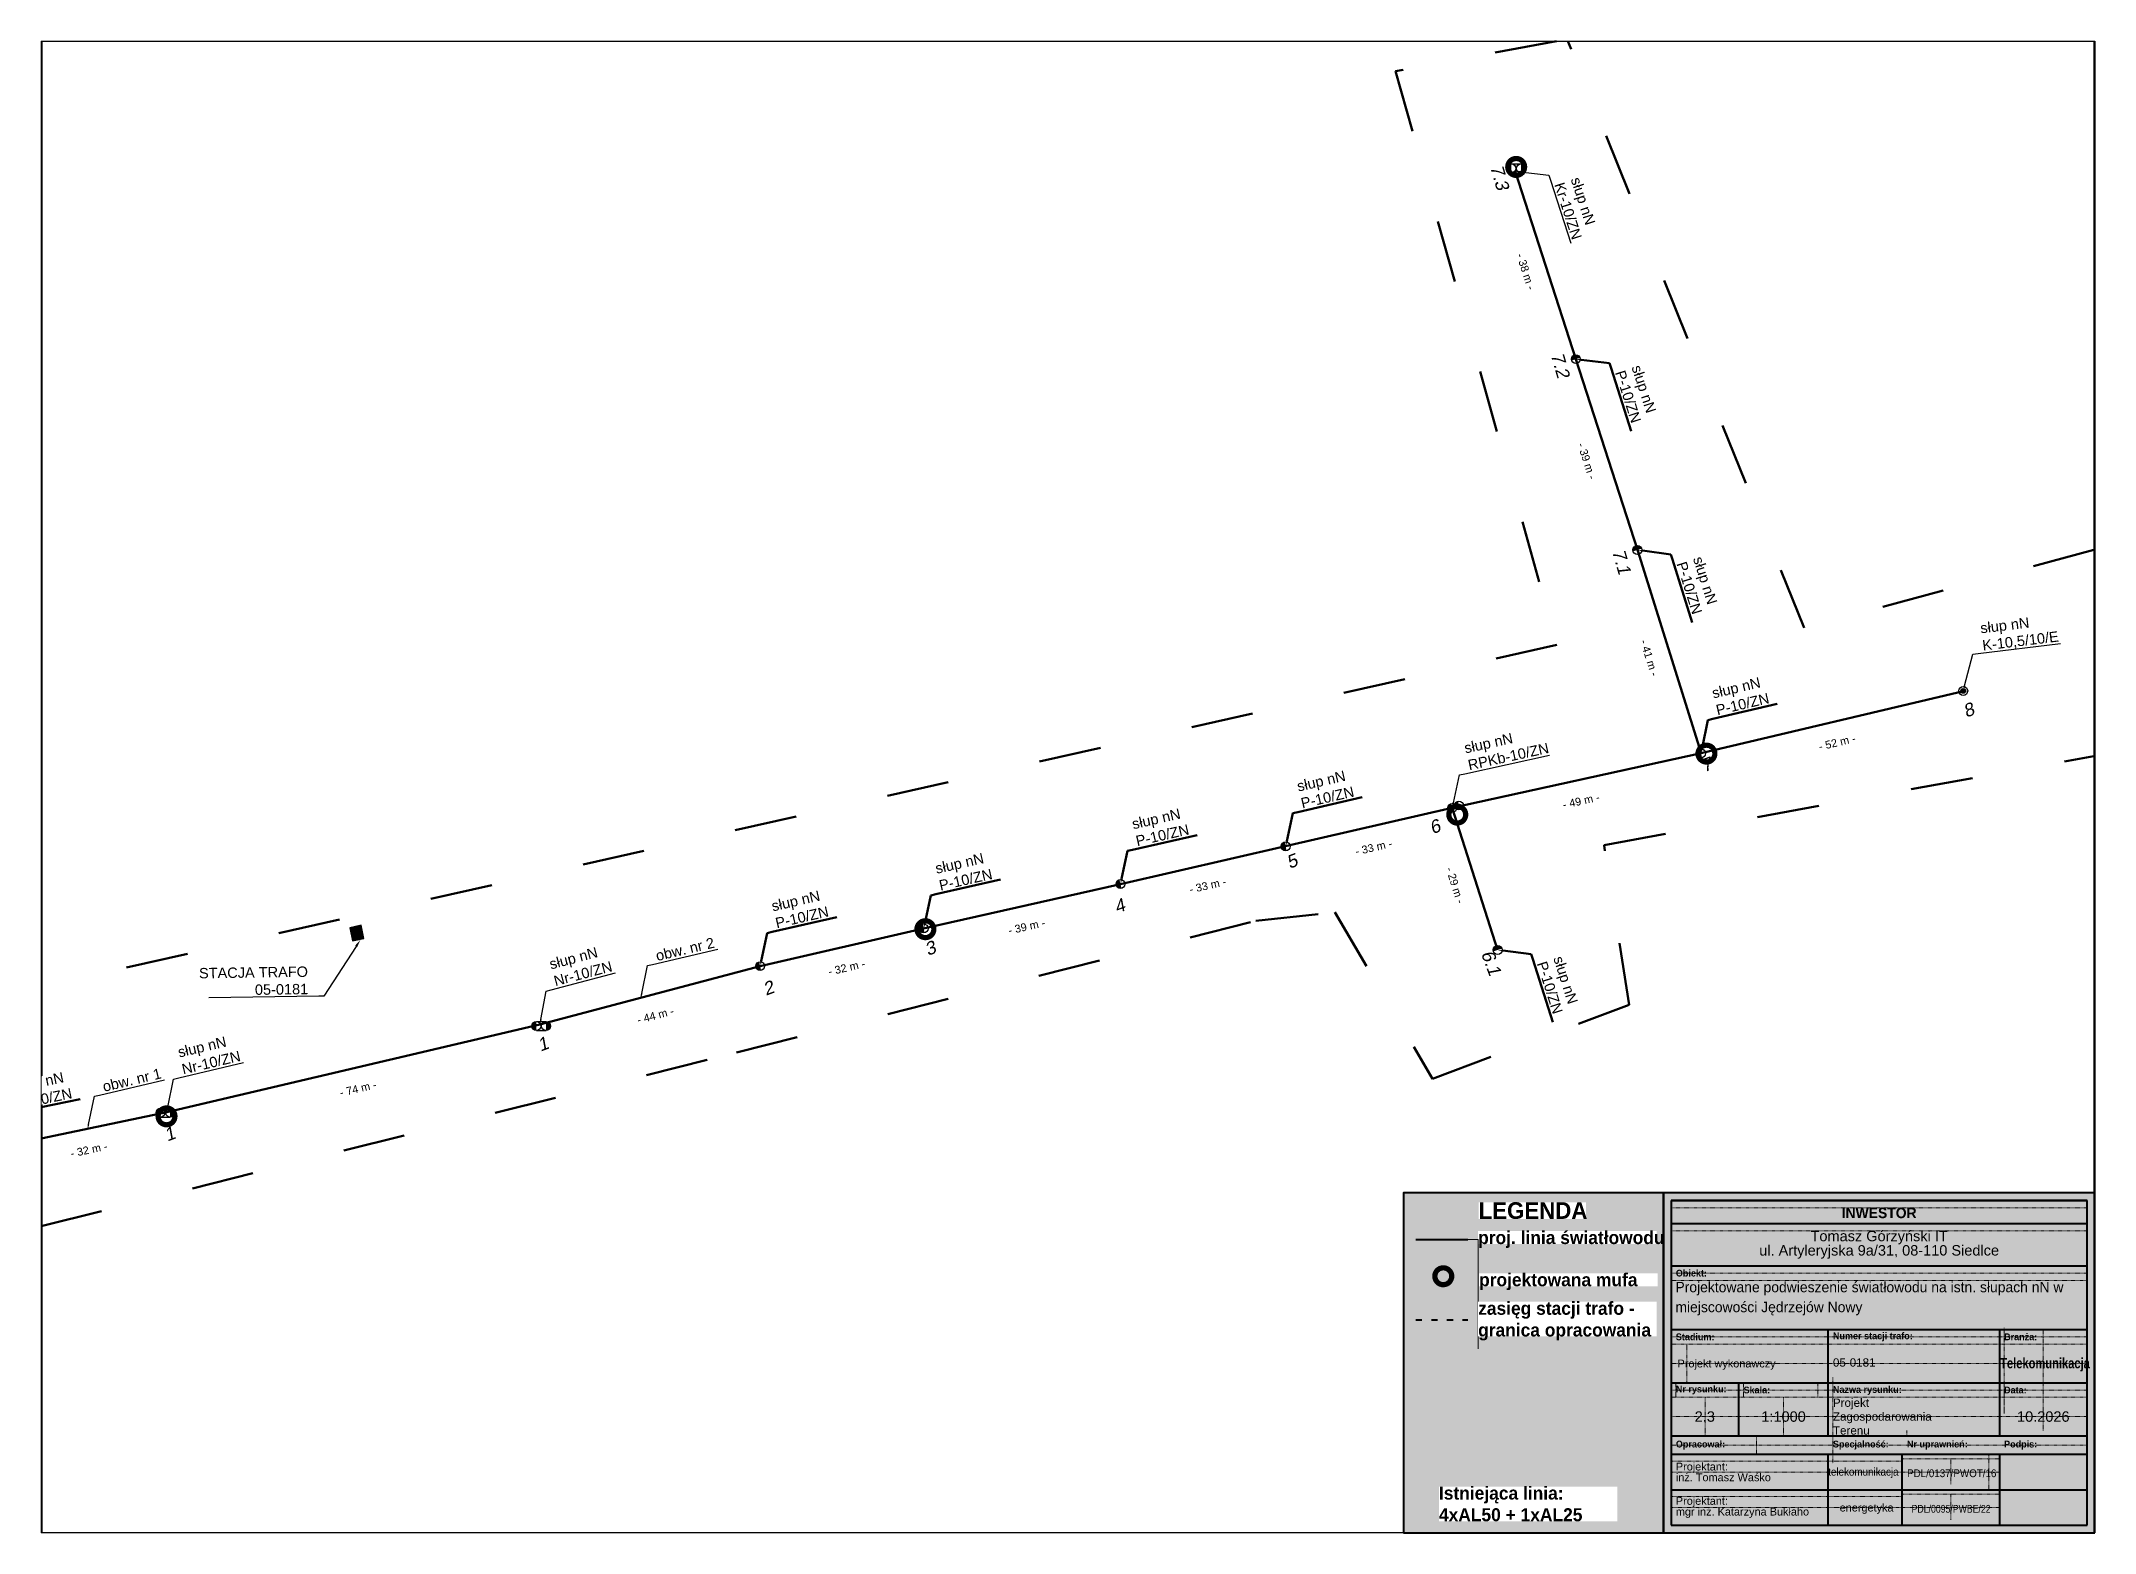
# Paper-space layout '181-3' of a CAD drawing. Header units: metres, sheet in millimetres. Extents: x 0 to 395, y 0 to 287.
# The model-space entities are those that its viewports show. They can reach past a viewport. Long polylines and large blocks are cut down to what shows.
import ezdxf
from ezdxf import colors
from ezdxf.entities.mleader import LeaderData, LeaderLine
from ezdxf.math import Vec2, Vec3

# ---------------------------------------------------------------- set-up
doc = ezdxf.new("R2010")
doc.units = ezdxf.units.M
for name, pattern in [('ACAD_ISO03W100', [30, 12, -18]), ('DGN Style 2', [0.005224, 0.003135, -0.00209]), ('GCAD_ISO03W100', [30, 12, -18])]:
    doc.linetypes.add(name, pattern=pattern)
for name, color, linetype, lineweight in [('!TELE', 30, 'SCARPLINE1A', 50), ('!trafo_05-0181', 6, 'GCAD_ISO03W100', 50), ('@Tabelka', 7, 'Continuous', 13), ('_MM LINIA Sn', 40, 'Continuous', 30), ('_mm zasięg trafo', 6, 'ACAD_ISO03W100', 35), ('_numery slupow etap 4 cz. 2', 7, 'Continuous', 40), ('_światłowód', 30, 'Continuous', 50)]:
    doc.layers.add(name, color=color, linetype=linetype, lineweight=lineweight)
for name, color, linetype in [('!wymiary', 7, 'Continuous'), ('_MM mufy', 3, 'Continuous'), ('_MM opisy', 7, 'Continuous'), ('_MM slupy', 5, 'Continuous'), ('_mm trafo', 3, 'Continuous')]:
    doc.layers.add(name, color=color, linetype=linetype)
doc.layers.add('@KonstrTabelki', color=253, linetype='DGN Style 2', lineweight=0, plot=False)
doc.layers.add('_arkusze model', color=7, linetype='Continuous', lineweight=50, plot=False)
doc.styles.add('LEGENDA', font='arial.ttf')
doc.styles.get("Standard").update_dxf_attribs({"font": 'ARIAL.TTF'})
doc.linetypes.add('SCARPLINE1A', pattern='A,2,[150,AAA.SHX,S=1,R=0,X=0,Y=0],1e-11', length=2)
doc.dimstyles.new('opis linie', dxfattribs={"dimtxt": 1.5, "dimasz": 0.18, "dimexe": 0.18, "dimexo": 0.0625, "dimgap": 2.5, "dimtad": 4, "dimdec": 0, "dimzin": 0, "dimdsep": 46, "dimtxsty": 'Standard', "dimcen": 0.09, "dimse1": 1, "dimse2": 1, "dimsd1": 1, "dimsd2": 1, "dimclrt": 256, "dimadec": 0, "dimazin": 0, "dimtfac": 1, "dimtdec": 0, "dimtofl": 0, "dimtmove": 0, "dimatfit": 3, "dimfxl": 1, "dimtfill": 1, "dimtolj": 1, "dimtzin": 0, "dimarcsym": 0})

psp = doc.layouts.new('181-3')

# ---------------------------------------------------------------- texts
at = {"color": 18, "true_color": 0x000000, "insert": (314.32, 48.27), "char_height": 2, "width": 76.9558, "attachment_point": 1, "line_spacing_factor": 0.825, "style": 'LEGENDA'}
psp.add_mtext('\\pxsm1.15,ql;{\\fLato Light|b0|i0|c238|p34;\\C256;Projektowane podwieszenie światłowodu na istn. słupach nN w miejscowości Jędrzejów Nowy}', dxfattribs=at)
at = {"color": 1, "char_height": 1.6, "width": 26.3577, "attachment_point": 4, "style": 'LEGENDA'}
for s, insert in [('{\\C18;\\c0;05-0181}', (344.61, 32.76, 1)), ('{\\C18;\\c0;Projekt Zagospodarowania Terenu}', (344.61, 22.36, 1))]:
    psp.add_mtext(s, dxfattribs=dict(at, insert=insert))
at = {"char_height": 2, "attachment_point": 5, "line_spacing_factor": 0.825, "style": 'LEGENDA'}
for s, insert in [('2.3', (319.97, 22.36)), ('1:1000', (335.12, 22.36))]:
    psp.add_mtext(s, dxfattribs=dict(at, insert=insert))

msp = doc.modelspace()

# ---------------------------------------------------------------- blocks, each defined once
blk = doc.blocks.new('tabelka')
at = {"true_color": 0xffffff, "transparency": 33554687}
h = blk.add_hatch(color=7, dxfattribs=at)
h.dxf.hatch_style = 1
h.paths.add_polyline_path([(-83, 65.41), (0, 65.41), (0, 0), (-83, 0)])
at = {"layer": '@KonstrTabelki', "lineweight": 0}
for p, q in [((-1.5, 62.52), (-81.5, 62.52)), ((-1.5, 58.08), (-81.5, 58.08)), ((-1.5, 49.94), (-81.5, 49.94)), ((-81.5, 48.55), (-1.5, 48.55)), ((-1.5, 37.69), (-81.5, 37.69)), ((-81.5, 36.3), (-1.5, 36.3)), ((-78.46, 36.3), (-78.46, 28.86)), ((-17.47, 39.44), (-17.47, 22.94)), ((-9.93, 19.68), (-9.93, 39.08)), ((-81.5, 32.58), (-1.5, 32.58)), ((-80.6, 28.86), (-80.6, 26.08)), ((-67.58, 28.86), (-67.58, 26.08)), ((-53.27, 26.08), (-53.27, 28.86)), ((-50.39, 29.9), (-50.39, 18.64)), ((-17.47, 28.86), (-17.47, 22.94)), ((-9.93, 19.68), (-9.93, 28.86)), ((-1.5, 27.47), (-81.5, 27.47)), ((-81.5, 26.08), (-1.5, 26.08)), ((-74.99, 18.64), (-74.99, 26.08)), ((-59.88, 18.64), (-59.88, 26.08)), ((-1.5, 27.47), (-18.36, 27.47)), ((-1.5, 22.36), (-81.5, 22.36)), ((-1.5, 22.36), (-18.36, 22.36)), ((-81.5, 16.88), (-1.5, 16.88)), ((-65.11, 18.64), (-65.11, 15.11)), ((-50.39, 18.64), (-50.39, 13.41)), ((-36.15, 19.68), (-36.15, 18.64)), ((-37.05, 13.77), (-81.5, 13.77)), ((-37.05, 14.25), (-18.36, 14.25)), ((-27.71, 14.25), (-27.71, 9.31)), ((-20.43, 15.11), (-20.43, 8.31)), ((-37.05, 11.71), (-81.5, 11.71)), ((-18.36, 11.71), (-37.05, 11.71)), ((-37.05, 6.97), (-81.5, 6.97)), ((-37.05, 4.9), (-81.5, 4.9)), ((-37.05, 7.44), (-18.36, 7.44)), ((-18.36, 4.9), (-37.05, 4.9)), ((-27.71, 7.44), (-27.71, 2.5))]:
    blk.add_line(p, q, dxfattribs=at)
at = {"layer": '@KonstrTabelki'}
for points in [[(-51.29, 28.86), (-51.29, 39.08)], [(-51.29, 18.64), (-51.29, 28.86)]]:
    blk.add_lwpolyline(points, dxfattribs=at)
at = {"layer": '@Tabelka', "lineweight": 40}
for p, q in [((0, 65.41), (-83, 65.41)), ((-83, 65.41), (-83, 0)), ((-81.5, 63.91), (-1.5, 63.91)), ((-1.5, 63.91), (-81.5, 63.91)), ((-81.5, 63.91), (-81.5, 1.5)), ((-1.5, 1.5), (-1.5, 63.91)), ((0, 0), (0, 65.41)), ((-81.5, 59.47), (-1.5, 59.47)), ((-81.5, 51.33), (-1.5, 51.33)), ((-81.5, 39.08), (-1.5, 39.08)), ((-81.5, 39.08), (-18.36, 39.08)), ((-51.29, 28.86), (-51.29, 39.08)), ((-51.29, 28.86), (-51.29, 35.67)), ((-18.36, 39.08), (-18.36, 28.86)), ((-81.5, 28.86), (-18.36, 28.86)), ((-68.48, 18.64), (-68.48, 28.86)), ((-51.29, 18.64), (-51.29, 28.86)), ((-18.36, 28.86), (-1.5, 28.86)), ((-18.36, 28.86), (-18.36, 18.64)), ((-51.29, 18.64), (-51.29, 25.45)), ((-18.36, 25.45), (-18.36, 18.64)), ((-81.5, 18.64), (-1.5, 18.64)), ((-81.5, 18.64), (-1.5, 18.64)), ((-81.5, 15.11), (-1.5, 15.11)), ((-51.29, 1.5), (-51.29, 15.11)), ((-37.05, 1.5), (-37.05, 15.11)), ((-18.36, 15.11), (-18.36, 1.5)), ((-81.5, 8.31), (-1.5, 8.31)), ((-81.5, 8.31), (-1.5, 8.31)), ((-81.5, 1.5), (-1.5, 1.5)), ((-83, 0), (0, 0))]:
    blk.add_line(p, q, dxfattribs=at)
at = {"layer": '@Tabelka'}
for s, insert, char_height, attachment_point, line_spacing_factor in [('{\\fLato Light|b1|i0|c238|p34;INWESTOR}', (-41.5, 62.52), 2, 2, 0.825), ('{\\fLato Light|b1|i0|c238|p34;Obiekt:}', (-80.6, 49.94), 1.3, 4, 0.946154), ('{\\fLato Light|b1|i0|c238|p34;Branża:}', (-17.47, 37.69), 1.3, 4, 0.946154), ('Projekt wykonawczy', (-80.27, 32.34), 1.5, 4, 0.825), ('{\\fLato Light|b1|i0|c238|p34;\\W0.8;Telekomunikacja}', (-9.6, 32.34), 2, 5, 0.76875), ('{\\fLato Light|b1|i0|c238|p34;Nr rysunku:}', (-80.6, 27.47), 1.3, 4, 0.946154), ('{\\fLato Light|b1|i0|c238|p34;Skala:}', (-67.58, 27.47), 1.3, 4, 0.946154), ('{\\fLato Light|b1|i0|c238|p34;Nazwa rysunku:}', (-50.39, 27.38), 1.3, 4, 0.946154), ('{\\fLato Light|b1|i0|c238|p34;Data:}', (-17.47, 27.47), 1.3, 4, 0.946154), ('10.2026', (-9.93, 22.36), 2, 5, 0.825), ('{\\fLato Light|b1|i0|c238|p34;Opracował:}', (-80.6, 16.88), 1.3, 4, 0.946154), ('{\\fLato Light|b1|i0|c238|p34;Specjalność:}', (-50.39, 16.88), 1.3, 4, 0.946154), ('{\\fLato Light|b1|i0|c238|p34;Nr uprawnień:}', (-36.15, 16.88), 1.3, 4, 0.946154), ('{\\fLato Light|b1|i0|c238|p34;Podpis:}', (-17.47, 16.88), 1.3, 4, 0.946154)]:
    blk.add_mtext(s, dxfattribs=dict(at, insert=insert, char_height=char_height, attachment_point=attachment_point, line_spacing_factor=line_spacing_factor))
at = {"layer": '@Tabelka', "insert": (-41.5, 58.08), "char_height": 2, "attachment_point": 2, "line_spacing_factor": 0.825, "style": 'LEGENDA'}
blk.add_mtext('Tomasz Górzyński IT\\Pul. Artyleryjska 9a/31, 08-110 Siedlce', dxfattribs=at)
at = {"layer": '@Tabelka'}
for s, insert, char_height, width, attachment_point, line_spacing_factor in [('{\\fLato Light|b1|i0|c238|p34;Stadium:}', (-80.6, 37.69), 1.3, 8.6456, 4, 0.946154), ('{\\fLato Light|b1|i0|c238|p34;Numer stacji trafo:}', (-50.39, 37.69), 1.3, 16.1141, 4, 0.946154), ('Projektant:\\Pinż. Tomasz Waśko', (-80.6, 11.71), 1.5, 27.9275, 4, 0.825), ('{\\W0.9;telekomunikacja}', (-44.53, 11.53), 1.5, 22.915, 5, 0.825), ('{\\W0.9;PDL/0137/PWOT/16}', (-27.54, 11.46), 1.5, 22.915, 5, 0.825), ('Projektant:\\Pmgr inż. Katarzyna Bukłaho', (-80.6, 4.9), 1.5, 27.9275, 4, 0.825), ('energetyka', (-43.91, 4.64), 1.5, 22.915, 5, 0.825), ('{\\W0.8;PDL/0095/PWBE/22}', (-27.66, 4.62), 1.5, 22.915, 5, 0.825)]:
    blk.add_mtext(s, dxfattribs=dict(at, insert=insert, char_height=char_height, width=width, attachment_point=attachment_point, line_spacing_factor=line_spacing_factor))
blk = doc.blocks.new('mufa')
at = {"layer": '_MM mufy'}
h = blk.add_hatch(color=256, dxfattribs=at)
h.dxf.hatch_style = 1
h.paths.add_polyline_path([(2.15, 0.12, 1), (-2.1, -0.05, 1)])
h.paths.add_polyline_path([(-1.1, -0.01, -1), (1.15, 0.08, -1)], flags=16)
h.paths.add_polyline_path([(-0.83, 0, -1), (0.88, 0.07, -1)], flags=0)
blk = doc.blocks.new('legenda')
at = {"true_color": 0xffffff, "transparency": 33554687}
h = blk.add_hatch(color=7, dxfattribs=at)
h.dxf.hatch_style = 1
h.paths.add_polyline_path([(-50, 65.41), (0, 65.41), (0, 0), (-50, 0)])
at = {"lineweight": 40}
blk.add_lwpolyline([(0, 65.41), (-50, 65.41), (-50, 0)], dxfattribs=at)
at = {"layer": '_mm zasięg trafo', "lineweight": 40, "ltscale": 0.1}
blk.add_lwpolyline([(-47.62, 40.95), (-37.62, 40.95)], dxfattribs=at)
at = {"layer": '_światłowód', "lineweight": 40}
blk.add_lwpolyline([(-47.62, 56.41), (-37.62, 56.41)], dxfattribs=at)
at = {"layer": '_mm zasięg trafo'}
blk.add_blockref('mufa', (-42.35, 49.31), dxfattribs=at)
at = {"layer": '_mm zasięg trafo', "bg_fill": 3, "box_fill_scale": 1, "bg_fill_color": 256, "bg_fill_transparency": 0}
for s, width, heights, insert, char_height, attachment_point in [('{\\fLato Light|b1|i0|c238|p34;\\C7;LEGENDA}', 20.65, [-3.27], (-35.53, 63.58), 3.2, 1), ('\\pxt4;{\\fLato Light|b1|i0|c238|p34;\\C7;proj. linia światłowodu}', 34.3358, [-3.2], (-35.62, 56.41), 2.5, 4)]:
    blk.add_mtext_dynamic_manual_height_columns(s, width=width, gutter_width=1, heights=heights, dxfattribs=dict(at, insert=insert, char_height=char_height, attachment_point=attachment_point))
at = {"layer": 'Defpoints', "color": 252, "lineweight": 0, "true_color": 0x939598}
blk.add_lwpolyline([(-37.62, 56.41), (-35.62, 56.41), (-35.62, 35.41)], dxfattribs=at)
at = {"layer": '_mm zasięg trafo', "char_height": 2.5, "attachment_point": 4, "bg_fill": 3, "box_fill_scale": 1, "bg_fill_color": 256, "bg_fill_transparency": 0}
for s, heights, insert in [('\\pxt4;{\\fLato Light|b1|i0|c238|p34;\\C7;projektowana mufa}', [-3.2], (-35.44, 48.3)), ('\\pxt4;{\\fLato Light|b1|i0|c238|p34;\\C7;zasięg stacji trafo - granica opracowania}', [-7.36], (-35.62, 40.72))]:
    blk.add_mtext_dynamic_manual_height_columns(s, width=34.3358, gutter_width=1, heights=heights, dxfattribs=dict(at, insert=insert))
at = {"lineweight": 40}
blk.add_lwpolyline([(-50, 0), (0, 0), (0, 65.41)], dxfattribs=at)
at = {"layer": '_mm zasięg trafo', "insert": (-43.16, 5.56), "char_height": 2.5, "attachment_point": 4, "bg_fill": 3, "box_fill_scale": 1, "bg_fill_color": 256, "bg_fill_transparency": 0}
blk.add_mtext_dynamic_manual_height_columns('\\pxt4;{\\fLato Light|b1|i0|c238|p34;\\C7;Istniejąca linia:\\P4xAL50 + 1xAL25}', width=34.3358, gutter_width=1, heights=[0], dxfattribs=at)
blk = doc.blocks.new('*D126')
at = {"layer": 'Defpoints', "color": 0}
for p in [(7548000.22, 5784225.81), (7548008.96, 5784198.49), (7548008.25, 5784198.26)]:
    blk.add_point(p, dxfattribs=at)
at = {"layer": '!wymiary', "insert": (7548000.77, 5784210.92), "char_height": 1.5, "attachment_point": 5, "rotation": 287.7383, "bg_fill": 3, "box_fill_scale": 1.1, "bg_fill_color": 9, "bg_fill_true_color": 13158600, "bg_fill_transparency": 0}
blk.add_mtext('\\A1;- 29 m -', dxfattribs=at)
blk = doc.blocks.new('*D127')
at = {"layer": 'Defpoints', "color": 0}
for p in [(7548012.33, 5784348.24), (7548023.29, 5784311.86), (7548024, 5784312.09)]:
    blk.add_point(p, dxfattribs=at)
at = {"layer": '!wymiary', "insert": (7548014.35, 5784328.93), "char_height": 1.5, "attachment_point": 5, "rotation": 287.8969, "bg_fill": 3, "box_fill_scale": 1.1, "bg_fill_color": 9, "bg_fill_true_color": 13158600, "bg_fill_transparency": 0}
blk.add_mtext('\\A1;- 38 m -', dxfattribs=at)
blk = doc.blocks.new('*D128')
at = {"layer": 'Defpoints', "color": 0}
for p in [(7548024, 5784312.09), (7548035.13, 5784275.17), (7548035.84, 5784275.4)]:
    blk.add_point(p, dxfattribs=at)
at = {"layer": '!wymiary', "insert": (7548026.1, 5784292.51), "char_height": 1.5, "attachment_point": 5, "rotation": 287.8739, "bg_fill": 3, "box_fill_scale": 1.1, "bg_fill_color": 9, "bg_fill_true_color": 13158600, "bg_fill_transparency": 0}
blk.add_mtext('\\A1;- 39 m -', dxfattribs=at)
blk = doc.blocks.new('*D129')
at = {"layer": 'Defpoints', "color": 0}
for p in [(7548035.84, 5784275.4), (7548047.35, 5784236.09), (7548048.07, 5784236.31)]:
    blk.add_point(p, dxfattribs=at)
at = {"layer": '!wymiary', "insert": (7548038.13, 5784254.66), "char_height": 1.5, "attachment_point": 5, "rotation": 287.3757, "bg_fill": 3, "box_fill_scale": 1.1, "bg_fill_color": 9, "bg_fill_true_color": 13158600, "bg_fill_transparency": 0}
blk.add_mtext('\\A1;- 41 m -', dxfattribs=at)
blk = doc.blocks.new('*D142')
at = {"layer": 'Defpoints', "color": 0}
for p in [(7547752.99, 5784167.3), (7547753.15, 5784166.56), (7547721.42, 5784160.68)]:
    blk.add_point(p, dxfattribs=at)
at = {"layer": '!wymiary', "insert": (7547738.03, 5784160.06), "char_height": 1.5, "attachment_point": 5, "rotation": 11.8383, "bg_fill": 3, "box_fill_scale": 1.1, "bg_fill_color": 9, "bg_fill_true_color": 13158600, "bg_fill_transparency": 0}
blk.add_mtext('\\A1;- 32 m -', dxfattribs=at)
blk = doc.blocks.new('*D143')
at = {"layer": 'Defpoints', "color": 0}
for p in [(7547824.78, 5784184.17), (7547824.96, 5784183.44), (7547752.99, 5784167.3)]:
    blk.add_point(p, dxfattribs=at)
at = {"layer": '!wymiary', "insert": (7547789.8, 5784171.84), "char_height": 1.5, "attachment_point": 5, "rotation": 13.2262, "bg_fill": 3, "box_fill_scale": 1.1, "bg_fill_color": 9, "bg_fill_true_color": 13158600, "bg_fill_transparency": 0}
blk.add_mtext('\\A1;- 74 m -', dxfattribs=at)
blk = doc.blocks.new('*D144')
at = {"layer": 'Defpoints', "color": 0}
for p in [(7547867.12, 5784195.38), (7547867.32, 5784194.66), (7547824.78, 5784184.17)]:
    blk.add_point(p, dxfattribs=at)
at = {"layer": '!wymiary', "insert": (7547846.98, 5784185.91), "char_height": 1.5, "attachment_point": 5, "rotation": 14.8307, "bg_fill": 3, "box_fill_scale": 1.1, "bg_fill_color": 9, "bg_fill_true_color": 13158600, "bg_fill_transparency": 0}
blk.add_mtext('\\A1;- 44 m -', dxfattribs=at)
blk = doc.blocks.new('*D145')
at = {"layer": 'Defpoints', "color": 0}
for p in [(7547898.57, 5784202.63), (7547898.74, 5784201.9), (7547867.12, 5784195.38)]:
    blk.add_point(p, dxfattribs=at)
at = {"layer": '!wymiary', "insert": (7547883.75, 5784195.09), "char_height": 1.5, "attachment_point": 5, "rotation": 12.9731, "bg_fill": 3, "box_fill_scale": 1.1, "bg_fill_color": 9, "bg_fill_true_color": 13158600, "bg_fill_transparency": 0}
blk.add_mtext('\\A1;- 32 m -', dxfattribs=at)
blk = doc.blocks.new('*D146')
at = {"layer": 'Defpoints', "color": 0}
for p in [(7547936.42, 5784211.17), (7547936.58, 5784210.44), (7547898.57, 5784202.63)]:
    blk.add_point(p, dxfattribs=at)
at = {"layer": '!wymiary', "insert": (7547918.38, 5784202.98), "char_height": 1.5, "attachment_point": 5, "rotation": 12.7244, "bg_fill": 3, "box_fill_scale": 1.1, "bg_fill_color": 9, "bg_fill_true_color": 13158600, "bg_fill_transparency": 0}
blk.add_mtext('\\A1;- 39 m -', dxfattribs=at)
blk = doc.blocks.new('*D147')
at = {"layer": 'Defpoints', "color": 0}
for p in [(7547968.19, 5784218.42), (7547968.36, 5784217.69), (7547936.42, 5784211.17)]:
    blk.add_point(p, dxfattribs=at)
at = {"layer": '!wymiary', "insert": (7547953.2, 5784210.88), "char_height": 1.5, "attachment_point": 5, "rotation": 12.8518, "bg_fill": 3, "box_fill_scale": 1.1, "bg_fill_color": 9, "bg_fill_true_color": 13158600, "bg_fill_transparency": 0}
blk.add_mtext('\\A1;- 33 m -', dxfattribs=at)
blk = doc.blocks.new('*D148')
at = {"layer": 'Defpoints', "color": 0}
for p in [(7548000.22, 5784225.81), (7548000.39, 5784225.08), (7547968.19, 5784218.42)]:
    blk.add_point(p, dxfattribs=at)
at = {"layer": '!wymiary', "insert": (7547985.11, 5784218.2), "char_height": 1.5, "attachment_point": 5, "rotation": 12.9877, "bg_fill": 3, "box_fill_scale": 1.1, "bg_fill_color": 9, "bg_fill_true_color": 13158600, "bg_fill_transparency": 0}
blk.add_mtext('\\A1;- 33 m -', dxfattribs=at)
blk = doc.blocks.new('*D149')
at = {"layer": 'Defpoints', "color": 0}
for p in [(7548048.07, 5784236.31), (7548048.23, 5784235.58), (7548000.22, 5784225.81)]:
    blk.add_point(p, dxfattribs=at)
at = {"layer": '!wymiary', "insert": (7548025.01, 5784227.14), "char_height": 1.5, "attachment_point": 5, "rotation": 12.3816, "bg_fill": 3, "box_fill_scale": 1.1, "bg_fill_color": 9, "bg_fill_true_color": 13158600, "bg_fill_transparency": 0}
blk.add_mtext('\\A1;- 49 m -', dxfattribs=at)
blk = doc.blocks.new('*D150')
at = {"layer": 'Defpoints', "color": 0}
for p in [(7548098.58, 5784248.26), (7548098.76, 5784247.53), (7548048.07, 5784236.31)]:
    blk.add_point(p, dxfattribs=at)
at = {"layer": '!wymiary', "insert": (7548074.25, 5784238.38), "char_height": 1.5, "attachment_point": 5, "rotation": 13.3092, "bg_fill": 3, "box_fill_scale": 1.1, "bg_fill_color": 9, "bg_fill_true_color": 13158600, "bg_fill_transparency": 0}
blk.add_mtext('\\A1;- 52 m -', dxfattribs=at)
blk = doc.blocks.new('ZN')
at = {"layer": '_MM slupy', "transparency": 33554687}
h = blk.add_hatch(color=256, dxfattribs=at)
h.dxf.hatch_style = 1
h.paths.add_polyline_path([(0, -0.86), (0, 0.86, 1)])
at = {"layer": '_MM slupy'}
blk.add_circle((0, 0), 0.857, dxfattribs=at)
blk = doc.blocks.new('R')
at = {"layer": '_MM slupy', "transparency": 33554687}
h = blk.add_hatch(color=256, dxfattribs=at)
h.dxf.hatch_style = 1
h.paths.add_polyline_path([(-0.93, -0.86), (-0.93, 0.86, 1)])
h = blk.add_hatch(color=256, dxfattribs=at)
h.dxf.hatch_style = 1
h.paths.add_polyline_path([(0.93, 0.86), (0.93, -0.86, 1)])
at = {"layer": '_MM slupy'}
for points in [[(-0.93, 0.86), (0.93, 0.86)], [(-0.93, -0.86), (0.93, -0.86)]]:
    blk.add_lwpolyline(points, dxfattribs=at)
for centre in [(-0.93, 0), (0.93, 0)]:
    blk.add_circle(centre, 0.857, dxfattribs=at)
blk = doc.blocks.new('E')
at = {"layer": '_MM slupy'}
h = blk.add_hatch(color=256, dxfattribs=at)
h.dxf.hatch_style = 1
h.paths.add_polyline_path([(0.27, 0.37, 1), (-0.27, -0.37, 1)])
for radius in [0.857, 0.457]:
    blk.add_circle((0, 0), radius, dxfattribs=at)
blk = doc.blocks.new('trafo')
at = {"layer": '_mm trafo'}
h = blk.add_hatch(color=256, dxfattribs=at)
h.dxf.hatch_style = 1
h.paths.add_polyline_path([(-1.15, 1.02), (-0.52, -1.51), (1.64, -0.96), (1.01, 1.59)])
at = {"layer": '_MM LINIA Sn', "color": 2, "lineweight": 60}
for p, q in [((0.58, 0.02), (-0.43, 0.9)), ((-0.32, -0.23), (0.58, 0.02)), ((0.58, -0.92), (-0.32, -0.23)), ((0.55, -0.72), (0.41, -0.9)), ((0.41, -0.9), (0.58, -0.92)), ((0.58, -0.92), (0.55, -0.72))]:
    blk.add_line(p, q, dxfattribs=at)
at = {"layer": '_mm trafo', "flags": 128}
blk.add_lwpolyline([(-0.52, -1.52), (1.64, -0.96), (0.98, 1.58), (-1.17, 0.99), (-0.52, -1.52)], close=True, dxfattribs=at)
blk = doc.blocks.new('q')
at = {"layer": '_MM slupy'}
blk.add_blockref('ZN', (0, 0), dxfattribs=at)
at = {"layer": '_MM opisy'}
ml = blk.add_multileader_mtext('Standard', dxfattribs=at)
ml.set_content('\\pxql;słup nN\\PP-10/ZN', color=256)
ml.set_leader_properties()
ml.build(insert=Vec2(0, 0))
ml.multileader.update_dxf_attribs({"has_text_frame": 1, "text_left_attachment_type": 5, "text_right_attachment_type": 5, "dogleg_length": 1, "arrow_head_size": 1})
ctx = ml.context
ctx.base_point, ctx.char_height, ctx.arrow_head_size, ctx.landing_gap_size, ctx.plane_origin = Vec3(3.75, 5.9), 2, 1, 1, Vec3(1.72, -1.42)
ctx.left_attachment, ctx.right_attachment = 5, 5
notes = []
notes.append((ctx, [(0, (1, 1, 0), (2.75, 5.9), (1, 0), 1, [(0, [(0, 0), (2.75, 5.9)], 0, [])])]))
ctx.mtext.insert, ctx.mtext.flow_direction = Vec3(4.75, 11.7), 5
ctx.mtext.has_bg_fill, ctx.mtext.bg_color, ctx.mtext.bg_scale_factor, ctx.mtext.bg_transparency, ctx.mtext.use_window_bg_color = 1, -1023410175, 1, 0, 1
for ctx, leaders in notes:
    for number, flags, end, landing, length, lines in leaders:
        leader = LeaderData()
        leader.index, (leader.has_last_leader_line, leader.has_dogleg_vector, leader.attachment_direction) = number, flags
        leader.last_leader_point, leader.dogleg_vector, leader.dogleg_length = Vec3(end), Vec3(landing), length
        for number, points, colour, breaks in lines:
            line = LeaderLine()
            line.index, line.vertices, line.color, line.breaks = number, Vec3.list(points), colors.encode_raw_color(colour), breaks
            leader.lines.append(line)
        ctx.leaders.append(leader)

# ---------------------------------------------------------------- linework, layer by layer
at = {"layer": '!TELE'}
for points in [[(7548012.33, 5784348.24), (7548024, 5784312.09), (7548035.84, 5784275.4), (7548048.07, 5784236.31)], [(7547331.74, 5784069.94), (7547364.16, 5784077.51), (7547397.15, 5784085.08), (7547440.23, 5784095.98), (7547467.89, 5784103.49), (7547502.85, 5784111.15), (7547545.39, 5784121.41), (7547589.88, 5784130.8), (7547643.18, 5784141.26), (7547676.66, 5784151.71), (7547721.42, 5784160.68), (7547752.99, 5784167.3), (7547824.78, 5784184.17), (7547867.12, 5784195.38), (7547898.57, 5784202.63), (7547936.42, 5784211.17), (7547968.19, 5784218.42), (7548000.22, 5784225.81), (7548048.07, 5784236.31), (7548098.58, 5784248.26)], [(7548000.22, 5784225.81), (7548008.96, 5784198.49)]]:
    msp.add_lwpolyline(points, dxfattribs=at)

# ---------------------------------------------------------------- block references
at = {"layer": '_arkusze model', "rotation": 357.3066721443945}
msp.add_blockref('trafo', (7547789.34, 5784201.73), dxfattribs=at)

# ---------------------------------------------------------------- next in the draw order: dimensions: what is measured, and where the dimension line sits
at = {"layer": '!wymiary'}
for p1, p2, picture, middle in [((7548012.33, 5784348.24), (7548024, 5784312.09), '*D127', (7548014.35, 5784328.93)), ((7548000.22, 5784225.81), (7548008.96, 5784198.49), '*D126', (7548000.77, 5784210.92)), ((7547721.42, 5784160.68), (7547752.99, 5784167.3), '*D142', (7547738.03, 5784160.06))]:
    dim = msp.add_aligned_dim(p1=p1, p2=p2, distance=-0.75, dimstyle='opis linie', override={"dimpost": '- <> m -'}, dxfattribs=at)
    dim.commit()
    dim.dimension.update_dxf_attribs({"geometry": picture, "text_midpoint": middle})

# ---------------------------------------------------------------- next in the draw order: block references
at = {"layer": '!TELE'}
for p, rotation in [((7548008.96, 5784198.49), 287.7382800226594), ((7547721.42, 5784160.68), 11.83826365346037)]:
    msp.add_blockref('q', p, dxfattribs=dict(at, rotation=rotation))

# ---------------------------------------------------------------- next in the draw order: texts
at = {"layer": '_numery slupow etap 4 cz. 2', "oblique": 10}
msp.add_text('1', height=2.5, rotation=20.4647, dxfattribs=at).set_placement((7547753.1, 5784161.64))

# ---------------------------------------------------------------- next in the draw order: dimensions: what is measured, and where the dimension line sits
at = {"layer": '!wymiary'}
for p1, p2, picture, middle in [((7548024, 5784312.09), (7548035.84, 5784275.4), '*D128', (7548026.1, 5784292.51)), ((7547752.99, 5784167.3), (7547824.78, 5784184.17), '*D143', (7547789.8, 5784171.84))]:
    dim = msp.add_aligned_dim(p1=p1, p2=p2, distance=-0.75, dimstyle='opis linie', override={"dimpost": '- <> m -'}, dxfattribs=at)
    dim.commit()
    dim.dimension.update_dxf_attribs({"geometry": picture, "text_midpoint": middle})

# ---------------------------------------------------------------- next in the draw order: leaders
at = {"layer": '_MM opisy'}
ml = msp.add_multileader_mtext('Standard', dxfattribs=at)
ml.set_content('\\pxql;słup nN\\PKr-10/ZN', color=256)
ml.set_leader_properties()
ml.build(insert=Vec2(0, 0))
ml.multileader.update_dxf_attribs({"has_text_frame": 1, "text_left_attachment_type": 5, "text_right_attachment_type": 5, "dogleg_length": 1, "arrow_head_size": 1})
ctx = ml.context
ctx.base_point, ctx.char_height, ctx.arrow_head_size, ctx.landing_gap_size, ctx.plane_origin, ctx.plane_x_axis, ctx.plane_y_axis = Vec3(7548019.1, 5784346.48), 2, 1, 1, Vec3(7548011.51, 5784346.17), Vec3(0.307304, -0.951611), Vec3(0.951611, 0.307304)
ctx.left_attachment, ctx.right_attachment = 5, 5
notes = []
notes.append((ctx, [(0, (1, 1, 0), (7548018.8, 5784347.43), (0.307304, -0.951611), 1, [(0, [(7548012.33, 5784348.24), (7548018.8, 5784347.43)], 0, [])])]))
ctx.mtext.insert, ctx.mtext.text_direction, ctx.mtext.flow_direction = Vec3(7548024.9, 5784347.3), Vec3(0.307304, -0.951611), 5
ctx.mtext.has_bg_fill, ctx.mtext.bg_color, ctx.mtext.bg_scale_factor, ctx.mtext.bg_transparency, ctx.mtext.use_window_bg_color = 1, -1023410175, 1, 0, 1
for ctx, leaders in notes:
    for number, flags, end, landing, length, lines in leaders:
        leader = LeaderData()
        leader.index, (leader.has_last_leader_line, leader.has_dogleg_vector, leader.attachment_direction) = number, flags
        leader.last_leader_point, leader.dogleg_vector, leader.dogleg_length = Vec3(end), Vec3(landing), length
        for number, points, colour, breaks in lines:
            line = LeaderLine()
            line.index, line.vertices, line.color, line.breaks = number, Vec3.list(points), colors.encode_raw_color(colour), breaks
            leader.lines.append(line)
        ctx.leaders.append(leader)

# ---------------------------------------------------------------- next in the draw order: block references
at = {"layer": '!TELE', "rotation": 287.8738608001067}
msp.add_blockref('q', (7548024, 5784312.09), dxfattribs=at)
at = {"color": 5, "lineweight": 70}
msp.add_blockref('mufa', (7548012.5, 5784349.01), dxfattribs=at)
msp.add_blockref('R', (7548012.54, 5784348.76))

# ---------------------------------------------------------------- next in the draw order: texts
at = {"layer": '_numery slupow etap 4 cz. 2', "oblique": 10}
for s, rotation, p in [('7.3', 286.066, (7548007.51, 5784349.03)), ('6.1', 290.4647, (7548005.73, 5784197.86))]:
    msp.add_text(s, height=2.5, rotation=rotation, dxfattribs=at).set_placement(p)

# ---------------------------------------------------------------- next in the draw order: dimensions: what is measured, and where the dimension line sits
at = {"layer": '!wymiary'}
for p1, p2, picture, middle in [((7548035.84, 5784275.4), (7548048.07, 5784236.31), '*D129', (7548038.13, 5784254.66)), ((7547824.78, 5784184.17), (7547867.12, 5784195.38), '*D144', (7547846.98, 5784185.91))]:
    dim = msp.add_aligned_dim(p1=p1, p2=p2, distance=-0.75, dimstyle='opis linie', override={"dimpost": '- <> m -'}, dxfattribs=at)
    dim.commit()
    dim.dimension.update_dxf_attribs({"geometry": picture, "text_midpoint": middle})

# ---------------------------------------------------------------- next in the draw order: leaders
at = {"layer": '_MM opisy'}
ml = msp.add_multileader_mtext('Standard', dxfattribs=at)
ml.set_content('\\pxql;słup nN\\PNr-10/ZN', color=256)
ml.set_leader_properties()
ml.build(insert=Vec2(0, 0))
ml.multileader.update_dxf_attribs({"has_text_frame": 1, "text_left_attachment_type": 5, "text_right_attachment_type": 5, "dogleg_length": 1, "arrow_head_size": 1})
ctx = ml.context
ctx.base_point, ctx.char_height, ctx.arrow_head_size, ctx.landing_gap_size, ctx.plane_origin, ctx.plane_x_axis, ctx.plane_y_axis = Vec3(7547755.3, 5784173.9), 2, 1, 1, Vec3(7547754.99, 5784166.31), Vec3(0.973475, 0.228795), Vec3(-0.228795, 0.973475)
ctx.left_attachment, ctx.right_attachment = 5, 5
notes = []
notes.append((ctx, [(0, (1, 1, 0), (7547754.32, 5784173.67), (0.973475, 0.228795), 1, [(0, [(7547752.99, 5784167.3), (7547754.32, 5784173.67)], 0, [])])]))
ctx.mtext.insert, ctx.mtext.text_direction, ctx.mtext.flow_direction = Vec3(7547754.95, 5784179.75), Vec3(0.973475, 0.228795), 5
ctx.mtext.has_bg_fill, ctx.mtext.bg_color, ctx.mtext.bg_scale_factor, ctx.mtext.bg_transparency, ctx.mtext.use_window_bg_color = 1, -1023410175, 1, 0, 1
for ctx, leaders in notes:
    for number, flags, end, landing, length, lines in leaders:
        leader = LeaderData()
        leader.index, (leader.has_last_leader_line, leader.has_dogleg_vector, leader.attachment_direction) = number, flags
        leader.last_leader_point, leader.dogleg_vector, leader.dogleg_length = Vec3(end), Vec3(landing), length
        for number, points, colour, breaks in lines:
            line = LeaderLine()
            line.index, line.vertices, line.color, line.breaks = number, Vec3.list(points), colors.encode_raw_color(colour), breaks
            leader.lines.append(line)
        ctx.leaders.append(leader)

# ---------------------------------------------------------------- next in the draw order: block references
at = {"layer": '!TELE', "rotation": 287.3757246109568}
msp.add_blockref('q', (7548035.84, 5784275.4), dxfattribs=at)
msp.add_blockref('R', (7547752.72, 5784167.2))

# ---------------------------------------------------------------- next in the draw order: texts
at = {"layer": '_numery slupow etap 4 cz. 2', "oblique": 10}
for s, rotation, p in [('7.2', 286.066, (7548019.16, 5784312.91)), ('1', 20.4647, (7547824.88, 5784178.93))]:
    msp.add_text(s, height=2.5, rotation=rotation, dxfattribs=at).set_placement(p)

# ---------------------------------------------------------------- next in the draw order: dimensions: what is measured, and where the dimension line sits
at = {"layer": '!wymiary'}
dim = msp.add_aligned_dim(p1=(7547867.12, 5784195.38), p2=(7547898.57, 5784202.63), distance=-0.75, dimstyle='opis linie', override={"dimpost": '- <> m -'}, dxfattribs=at)
dim.commit()
dim.dimension.update_dxf_attribs({"geometry": '*D145', "text_midpoint": (7547883.75, 5784195.09)})

# ---------------------------------------------------------------- next in the draw order: leaders
at = {"layer": '_MM opisy'}
ml = msp.add_multileader_mtext('Standard', dxfattribs=at)
ml.set_content('\\pxql;słup nN\\PNr-10/ZN', color=256)
ml.set_leader_properties()
ml.build(insert=Vec2(0, 0))
ml.multileader.update_dxf_attribs({"has_text_frame": 1, "text_left_attachment_type": 5, "text_right_attachment_type": 5, "dogleg_length": 1, "arrow_head_size": 1})
ctx = ml.context
ctx.base_point, ctx.char_height, ctx.arrow_head_size, ctx.landing_gap_size, ctx.plane_origin, ctx.plane_x_axis, ctx.plane_y_axis = Vec3(7547826.9, 5784190.84), 2, 1, 1, Vec3(7547826.81, 5784183.24), Vec3(0.966686, 0.255964), Vec3(-0.255964, 0.966686)
ctx.left_attachment, ctx.right_attachment = 5, 5
notes = []
notes.append((ctx, [(0, (1, 1, 0), (7547825.94, 5784190.58), (0.966686, 0.255964), 1, [(0, [(7547824.78, 5784184.17), (7547825.94, 5784190.58)], 0, [])])]))
ctx.mtext.insert, ctx.mtext.text_direction, ctx.mtext.flow_direction = Vec3(7547826.39, 5784196.67), Vec3(0.966686, 0.255964), 5
ctx.mtext.has_bg_fill, ctx.mtext.bg_color, ctx.mtext.bg_scale_factor, ctx.mtext.bg_transparency, ctx.mtext.use_window_bg_color = 1, -1023410175, 1, 0, 1
for ctx, leaders in notes:
    for number, flags, end, landing, length, lines in leaders:
        leader = LeaderData()
        leader.index, (leader.has_last_leader_line, leader.has_dogleg_vector, leader.attachment_direction) = number, flags
        leader.last_leader_point, leader.dogleg_vector, leader.dogleg_length = Vec3(end), Vec3(landing), length
        for number, points, colour, breaks in lines:
            line = LeaderLine()
            line.index, line.vertices, line.color, line.breaks = number, Vec3.list(points), colors.encode_raw_color(colour), breaks
            leader.lines.append(line)
        ctx.leaders.append(leader)

# ---------------------------------------------------------------- next in the draw order: block references
at = {"layer": '!TELE', "rotation": 12.97305961735865}
msp.add_blockref('q', (7547867.12, 5784195.38), dxfattribs=at)
msp.add_blockref('R', (7547825.02, 5784183.86))

# ---------------------------------------------------------------- next in the draw order: texts
at = {"layer": '_numery slupow etap 4 cz. 2', "oblique": 10}
msp.add_text('7.1', height=2.5, rotation=286.066, dxfattribs=at).set_placement((7548030.95, 5784275.12))

# ---------------------------------------------------------------- next in the draw order: dimensions: what is measured, and where the dimension line sits
at = {"layer": '!wymiary'}
dim = msp.add_aligned_dim(p1=(7547898.57, 5784202.63), p2=(7547936.42, 5784211.17), distance=-0.75, dimstyle='opis linie', override={"dimpost": '- <> m -'}, dxfattribs=at)
dim.commit()
dim.dimension.update_dxf_attribs({"geometry": '*D146', "text_midpoint": (7547918.38, 5784202.98)})

# ---------------------------------------------------------------- next in the draw order: block references
at = {"layer": '!TELE', "rotation": 12.72440215698166}
msp.add_blockref('q', (7547898.57, 5784202.63), dxfattribs=at)

# ---------------------------------------------------------------- next in the draw order: texts
at = {"layer": '_numery slupow etap 4 cz. 2', "oblique": 10}
msp.add_text('2', height=2.5, rotation=20.4647, dxfattribs=at).set_placement((7547868.24, 5784189.68))

# ---------------------------------------------------------------- next in the draw order: dimensions: what is measured, and where the dimension line sits
at = {"layer": '!wymiary'}
dim = msp.add_aligned_dim(p1=(7547936.42, 5784211.17), p2=(7547968.19, 5784218.42), distance=-0.75, dimstyle='opis linie', override={"dimpost": '- <> m -'}, dxfattribs=at)
dim.commit()
dim.dimension.update_dxf_attribs({"geometry": '*D147', "text_midpoint": (7547953.2, 5784210.88)})

# ---------------------------------------------------------------- next in the draw order: block references
at = {"layer": '!TELE', "rotation": 12.85179398676501}
msp.add_blockref('q', (7547936.42, 5784211.17), dxfattribs=at)
at = {"color": 5, "lineweight": 70}
msp.add_blockref('mufa', (7547898.88, 5784202.45), dxfattribs=at)

# ---------------------------------------------------------------- next in the draw order: texts
at = {"layer": '_numery slupow etap 4 cz. 2', "oblique": 10}
msp.add_text('3', height=2.5, rotation=20.4647, dxfattribs=at).set_placement((7547899.36, 5784197.34))

# ---------------------------------------------------------------- next in the draw order: dimensions: what is measured, and where the dimension line sits
at = {"layer": '!wymiary'}
dim = msp.add_aligned_dim(p1=(7547968.19, 5784218.42), p2=(7548000.22, 5784225.81), distance=-0.75, dimstyle='opis linie', override={"dimpost": '- <> m -'}, dxfattribs=at)
dim.commit()
dim.dimension.update_dxf_attribs({"geometry": '*D148', "text_midpoint": (7547985.11, 5784218.2)})

# ---------------------------------------------------------------- next in the draw order: block references
at = {"layer": '!TELE', "rotation": 12.98769204142294}
msp.add_blockref('q', (7547968.19, 5784218.42), dxfattribs=at)

# ---------------------------------------------------------------- next in the draw order: texts
at = {"layer": '_numery slupow etap 4 cz. 2', "oblique": 10}
for s, p in [('6', (7547996.41, 5784220.71)), ('4', (7547935.76, 5784205.47))]:
    msp.add_text(s, height=2.5, rotation=20.4647, dxfattribs=at).set_placement(p)

# ---------------------------------------------------------------- next in the draw order: dimensions: what is measured, and where the dimension line sits
at = {"layer": '!wymiary'}
dim = msp.add_aligned_dim(p1=(7548000.22, 5784225.81), p2=(7548048.07, 5784236.31), distance=-0.75, dimstyle='opis linie', override={"dimpost": '- <> m -'}, dxfattribs=at)
dim.commit()
dim.dimension.update_dxf_attribs({"geometry": '*D149', "text_midpoint": (7548025.01, 5784227.14)})

# ---------------------------------------------------------------- next in the draw order: block references
at = {"layer": '_MM slupy', "rotation": 12.38164855970298}
msp.add_blockref('ZN', (7548000.22, 5784225.81), dxfattribs=at)

# ---------------------------------------------------------------- next in the draw order: texts
at = {"layer": '_numery slupow etap 4 cz. 2', "oblique": 10}
msp.add_text('5', height=2.5, rotation=20.4647, dxfattribs=at).set_placement((7547968.93, 5784214.08))

# ---------------------------------------------------------------- next in the draw order: dimensions: what is measured, and where the dimension line sits
at = {"layer": '!wymiary'}
dim = msp.add_aligned_dim(p1=(7548048.07, 5784236.31), p2=(7548098.58, 5784248.26), distance=-0.75, dimstyle='opis linie', override={"dimpost": '- <> m -'}, dxfattribs=at)
dim.commit()
dim.dimension.update_dxf_attribs({"geometry": '*D150', "text_midpoint": (7548074.25, 5784238.38)})

# ---------------------------------------------------------------- next in the draw order: block references
at = {"layer": '!TELE', "rotation": 13.30915559664265}
msp.add_blockref('q', (7548048.07, 5784236.31), dxfattribs=at)

# ---------------------------------------------------------------- next in the draw order: texts
at = {"layer": '_numery slupow etap 4 cz. 2', "oblique": 10}
msp.add_text('8', height=2.5, rotation=20.4647, dxfattribs=at).set_placement((7548099.06, 5784243.14))

# ---------------------------------------------------------------- next in the draw order: leaders
at = {"layer": '_MM opisy'}
ml = msp.add_multileader_mtext('Standard', dxfattribs=at)
ml.set_content('\\pxql;słup nN\\PK-10,5/10/E', color=256)
ml.set_leader_properties()
ml.build(insert=Vec2(0, 0))
ml.multileader.update_dxf_attribs({"has_text_frame": 1, "text_left_attachment_type": 5, "text_right_attachment_type": 5, "dogleg_length": 1, "arrow_head_size": 1})
ctx = ml.context
ctx.base_point, ctx.char_height, ctx.arrow_head_size, ctx.landing_gap_size, ctx.plane_origin, ctx.plane_x_axis, ctx.plane_y_axis = Vec3(7548101.37, 5784255.5), 2, 1, 1, Vec3(7548100.38, 5784247.1), Vec3(0.99281, 0.119701), Vec3(-0.119701, 0.99281)
ctx.left_attachment, ctx.right_attachment = 5, 5
notes = []
notes.append((ctx, [(0, (1, 1, 0), (7548100.38, 5784255.38), (0.99281, 0.119701), 1, [(0, [(7548098.5, 5784248.3)], 0, [])])]))
ctx.mtext.insert, ctx.mtext.text_direction, ctx.mtext.flow_direction = Vec3(7548101.67, 5784261.34), Vec3(0.99281, 0.119701), 5
ctx.mtext.has_bg_fill, ctx.mtext.bg_color, ctx.mtext.bg_scale_factor, ctx.mtext.bg_transparency, ctx.mtext.use_window_bg_color = 1, -1023410175, 1, 0, 1
ml = msp.add_multileader_mtext('Standard', dxfattribs=at)
ml.set_content('\\pxql;słup nN\\PRPKb-10/ZN', color=256)
ml.set_leader_properties()
ml.build(insert=Vec2(0, 0))
ml.multileader.update_dxf_attribs({"has_text_frame": 1, "text_left_attachment_type": 5, "text_right_attachment_type": 5, "dogleg_length": 1, "arrow_head_size": 1})
ctx = ml.context
ctx.base_point, ctx.char_height, ctx.arrow_head_size, ctx.landing_gap_size, ctx.plane_origin, ctx.plane_x_axis, ctx.plane_y_axis = Vec3(7548002.62, 5784232.38), 2, 1, 1, Vec3(7548002.2, 5784224.79), Vec3(0.976741, 0.214422), Vec3(-0.214422, 0.976741)
ctx.left_attachment, ctx.right_attachment = 5, 5
notes.append((ctx, [(0, (1, 1, 0), (7548001.65, 5784232.16), (0.976741, 0.214422), 1, [(0, [(7548000.22, 5784225.81), (7548001.65, 5784232.16)], 0, [])])]))
ctx.mtext.insert, ctx.mtext.text_direction, ctx.mtext.flow_direction = Vec3(7548002.36, 5784238.23), Vec3(0.976741, 0.214422), 5
ctx.mtext.has_bg_fill, ctx.mtext.bg_color, ctx.mtext.bg_scale_factor, ctx.mtext.bg_transparency, ctx.mtext.use_window_bg_color = 1, -1023410175, 1, 0, 1
for ctx, leaders in notes:
    for number, flags, end, landing, length, lines in leaders:
        leader = LeaderData()
        leader.index, (leader.has_last_leader_line, leader.has_dogleg_vector, leader.attachment_direction) = number, flags
        leader.last_leader_point, leader.dogleg_vector, leader.dogleg_length = Vec3(end), Vec3(landing), length
        for number, points, colour, breaks in lines:
            line = LeaderLine()
            line.index, line.vertices, line.color, line.breaks = number, Vec3.list(points), colors.encode_raw_color(colour), breaks
            leader.lines.append(line)
        ctx.leaders.append(leader)

# ---------------------------------------------------------------- next in the draw order: linework, layer by layer
at = {"layer": '!trafo_05-0181'}
msp.add_lwpolyline([(7547346.56, 5783967.39), (7547394.19, 5783981.46), (7547466.97, 5784007.94), (7547480.71, 5784047.76), (7547470, 5784084.55), (7547674.58, 5784131.86), (7547862.58, 5784178.76), (7547962.48, 5784204.12), (7547977.68, 5784205.74), (7547996.44, 5784173.72), (7548034.28, 5784187.95), (7548029.43, 5784218.67), (7548130.99, 5784237.11), (7548124.2, 5784275.6), (7548067.92, 5784260.4), (7548022.31, 5784373.61), (7547989.32, 5784367.46), (7548020.37, 5784257.17), (7547699.19, 5784184.71), (7547641.61, 5784334.15), (7547573.04, 5784316.03), (7547634.06, 5784183.85), (7547313.19, 5784092.12)], close=True, dxfattribs=at)

# ---------------------------------------------------------------- next in the draw order: block references
at = {"rotation": 6.874818038052636}
msp.add_blockref('E', (7548098.5, 5784248.3), dxfattribs=at)
at = {"color": 5, "lineweight": 70}
for p in [(7548049.09, 5784236.21), (7548001.17, 5784224.48)]:
    msp.add_blockref('mufa', p, dxfattribs=at)
at = {"layer": '_MM slupy', "rotation": 12.38164855970298}
msp.add_blockref('ZN', (7548001.51, 5784226.27), dxfattribs=at)

# ---------------------------------------------------------------- next in the draw order: texts
at = {"layer": '_numery slupow etap 4 cz. 2', "oblique": 10}
msp.add_text('7', height=2.5, rotation=20.4647, dxfattribs=at).set_placement((7548048.68, 5784232.63))

# ---------------------------------------------------------------- next in the draw order: leaders
at = {"layer": '_MM opisy', "color": 1}
ml = msp.add_multileader_mtext('Standard', dxfattribs=at)
ml.set_content('\\pxql;obw. nr 2', color=1)
ml.set_leader_properties()
ml.build(insert=Vec2(0, 0))
ml.multileader.update_dxf_attribs({"has_text_frame": 1, "text_left_attachment_type": 5, "text_right_attachment_type": 5, "dogleg_length": 1, "arrow_head_size": 1})
ctx = ml.context
ctx.base_point, ctx.char_height, ctx.arrow_head_size, ctx.landing_gap_size, ctx.plane_origin, ctx.plane_x_axis, ctx.plane_y_axis = Vec3(7547846.44, 5784195.73), 2, 1, 1, Vec3(7547846.13, 5784188.14), Vec3(0.973475, 0.228795), Vec3(-0.228795, 0.973475)
ctx.left_attachment, ctx.right_attachment = 5, 5
notes = []
notes.append((ctx, [(0, (1, 1, 0), (7547845.47, 5784195.5), (0.973475, 0.228795), 1, [(0, [(7547844.14, 5784189.13), (7547845.47, 5784195.5)], 0, [])])]))
ctx.mtext.insert, ctx.mtext.text_direction, ctx.mtext.flow_direction = Vec3(7547846.86, 5784198.3), Vec3(0.973475, 0.228795), 5
ctx.mtext.has_bg_fill, ctx.mtext.bg_color, ctx.mtext.bg_scale_factor, ctx.mtext.bg_transparency, ctx.mtext.use_window_bg_color = 1, -1023410175, 1, 0, 1
ml = msp.add_multileader_mtext('Standard', dxfattribs=at)
ml.set_content('\\pxql;obw. nr 1', color=256)
ml.set_leader_properties()
ml.build(insert=Vec2(0, 0))
ml.multileader.update_dxf_attribs({"has_text_frame": 1, "text_left_attachment_type": 5, "text_right_attachment_type": 5, "dogleg_length": 1, "arrow_head_size": 1})
ctx = ml.context
ctx.base_point, ctx.char_height, ctx.arrow_head_size, ctx.landing_gap_size, ctx.plane_origin, ctx.plane_x_axis, ctx.plane_y_axis = Vec3(7547740.06, 5784170.59), 2, 1, 1, Vec3(7547739.75, 5784162.99), Vec3(0.973475, 0.228795), Vec3(-0.228795, 0.973475)
ctx.left_attachment, ctx.right_attachment = 5, 5
notes.append((ctx, [(0, (1, 1, 0), (7547739.08, 5784170.36), (0.973475, 0.228795), 1, [(0, [(7547737.75, 5784163.98), (7547739.08, 5784170.36)], 0, [])])]))
ctx.mtext.insert, ctx.mtext.text_direction, ctx.mtext.flow_direction = Vec3(7547740.48, 5784173.16), Vec3(0.973475, 0.228795), 5
ctx.mtext.has_bg_fill, ctx.mtext.bg_color, ctx.mtext.bg_scale_factor, ctx.mtext.bg_transparency, ctx.mtext.use_window_bg_color = 1, -1023410175, 1, 0, 1
at = {"layer": '_mm trafo', "color": 3}
ml = msp.add_multileader_mtext('Standard', dxfattribs=at)
ml.set_content('STACJA TRAFO\\P05-0181', color=3)
ml.set_leader_properties()
ml.build(insert=Vec2(0, 0))
ml.multileader.update_dxf_attribs({"has_text_frame": 1, "text_left_attachment_type": 5, "text_right_attachment_type": 5, "dogleg_length": 1, "arrow_head_size": 1.5})
ctx = ml.context
ctx.base_point, ctx.char_height, ctx.arrow_head_size, ctx.plane_origin, ctx.plane_x_axis, ctx.plane_y_axis = Vec3(7547757.52, 5784189.22), 2, 1.5, Vec3(7547793.48, 5784169.64), Vec3(0.999891, 0.014731), Vec3(-0.014731, 0.999891)
ctx.left_attachment, ctx.right_attachment, ctx.text_align_type, ctx.attachment_type = 5, 5, 2, 2
notes.append((ctx, [(0, (1, 1, 0), (7547783.23, 5784189.6), (-0.999891, -0.014731), 1, [(0, [(7547790.24, 5784200.44)], 0, [])])]))
ctx.mtext.insert, ctx.mtext.text_direction, ctx.mtext.rotation, ctx.mtext.alignment, ctx.mtext.flow_direction = Vec3(7547780.14, 5784195.33), Vec3(0.999891, 0.014731), 6.129723, 3, 5
ctx.mtext.has_bg_fill, ctx.mtext.bg_color, ctx.mtext.bg_scale_factor, ctx.mtext.bg_transparency, ctx.mtext.use_window_bg_color = 1, -1073741824, 1, 0, 1
for ctx, leaders in notes:
    for number, flags, end, landing, length, lines in leaders:
        leader = LeaderData()
        leader.index, (leader.has_last_leader_line, leader.has_dogleg_vector, leader.attachment_direction) = number, flags
        leader.last_leader_point, leader.dogleg_vector, leader.dogleg_length = Vec3(end), Vec3(landing), length
        for number, points, colour, breaks in lines:
            line = LeaderLine()
            line.index, line.vertices, line.color, line.breaks = number, Vec3.list(points), colors.encode_raw_color(colour), breaks
            leader.lines.append(line)
        ctx.leaders.append(leader)

# ---------------------------------------------------------------- next in the draw order: block references
at = {"color": 5, "lineweight": 70}
msp.add_blockref('mufa', (7547752.93, 5784166.47), dxfattribs=at)

# ---------------------------------------------------------------- block references
psp.add_blockref('tabelka', (395, 0))

psp.set_redraw_order([(e.dxf.handle, doc.entitydb.next_handle()) for e in psp.query("TEXT MTEXT ATTDEF DIMENSION ARC_DIMENSION")])  # texts and dimensions are drawn at this point

# ---------------------------------------------------------------- next in the draw order: block references
psp.add_blockref('legenda', (312, 0))

# ---------------------------------------------------------------- next in the draw order: linework, layer by layer
psp.add_lwpolyline([(395, 0), (0.24, 0), (0.24, 286.83), (395, 286.83)], close=True)

# ---------------------------------------------------------------- next in the draw order: viewports
at = {"layer": '0'}
psp.add_viewport(center=(197.38, 143.41), size=(394.76, 286.8295), view_center_point=(7547926.21, 5784229.82), view_height=286.8295, dxfattribs=at)

doc.saveas('drawing.dxf')
